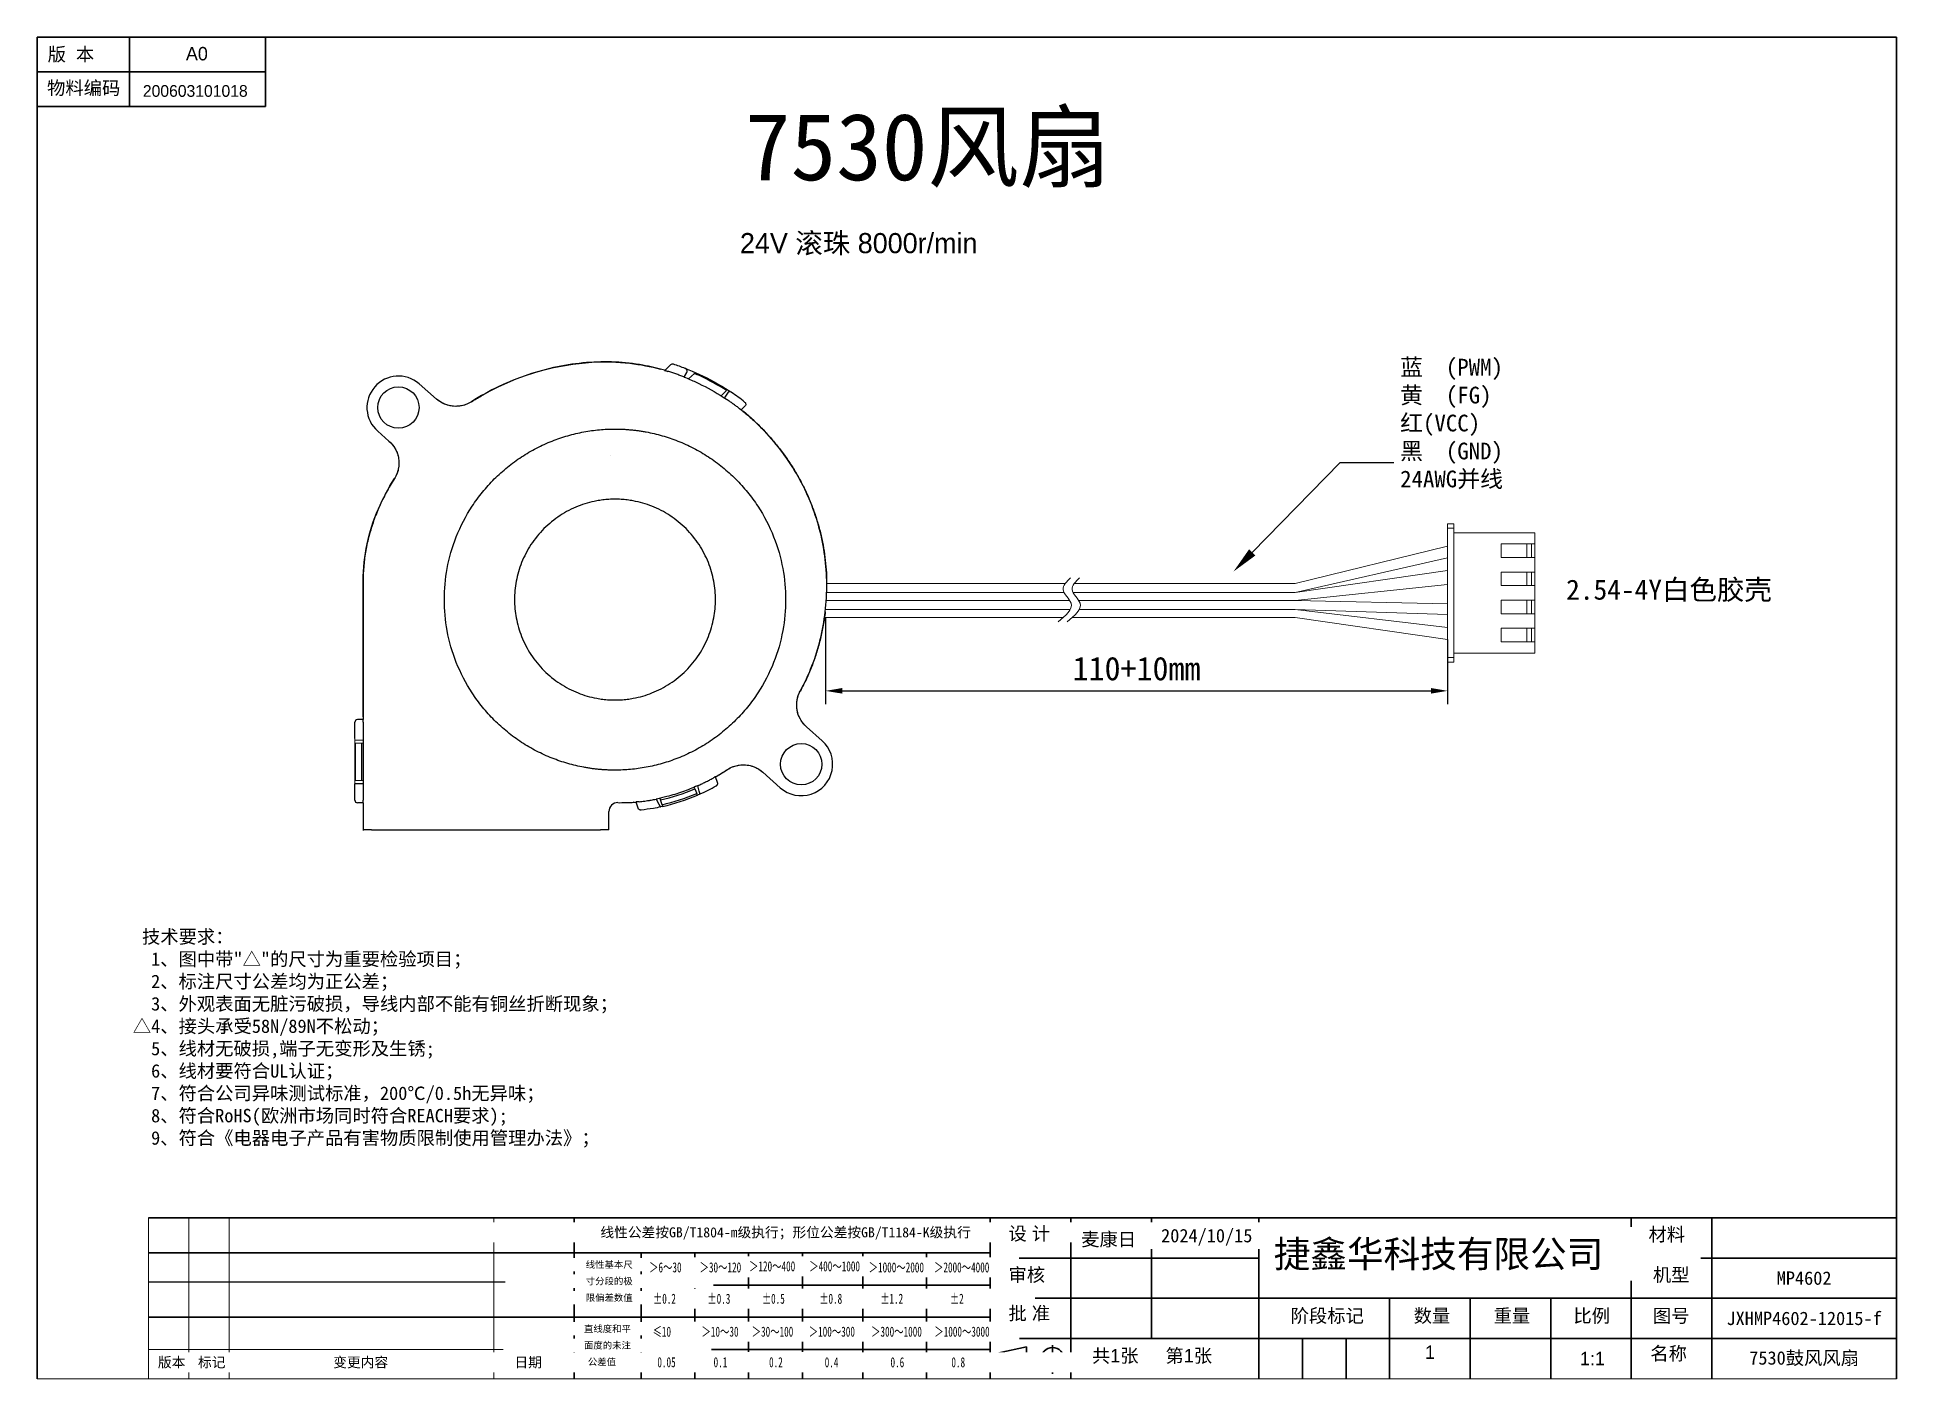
# Model space of a CAD drawing. Header units: millimetres. Extents: x -293 to 5666, y -3485 to 352.
# Drawn here: x 792.9 to 1069.9, y -1910.2 to -1710.2 of the extents above; entities that cross this region are included whole.
import ezdxf
from ezdxf import colors
from ezdxf.entities.mleader import LeaderData, LeaderLine
from ezdxf.math import Vec2, Vec3

# ---------------------------------------------------------------- set-up
doc = ezdxf.new("R2010")
doc.units = ezdxf.units.MM
doc.header["$PDSIZE"] = -1
doc.layers.get('0').update_dxf_attribs({"lineweight": 18})
doc.layers.add('更新', color=10, linetype='Continuous', lineweight=18)
doc.styles.add('SLDTEXTSTYLE0', font='')
doc.styles.add('SLDTEXTSTYLE1', font='')
doc.styles.get("Standard").update_dxf_attribs({"font": ''})
doc.styles.add('标准', font='', dxfattribs={"width": 0.667})
doc.styles.get('SLDTEXTSTYLE0').set_extended_font_data('汉仪长仿宋体')
doc.styles.get('SLDTEXTSTYLE1').set_extended_font_data('汉仪长仿宋体')
doc.styles.get('Standard').set_extended_font_data('FangSong')
doc.styles.get('标准').set_extended_font_data('宋体')
doc.dimstyles.new('ISO-25', dxfattribs={"dimtxt": 2.5, "dimasz": 2.5, "dimexe": 1.25, "dimexo": 0.625, "dimtad": 1, "dimtxsty": 'Standard', "dimcen": 2.5, "dimdle": 5, "dimadec": 0, "dimazin": 0, "dimtfac": 1, "dimtmove": 0, "dimatfit": 3, "dimfxl": 1, "dimarcsym": 0})

msp = doc.modelspace()

# ---------------------------------------------------------------- texts
at = {"color": 7, "linetype": 'Continuous', "lineweight": 35}
for s, insert, char_height, width, attachment_point, style in [(' 版  本', (793.6767, -1711.7104), 2, 24.189751, 1, 'SLDTEXTSTYLE0'), ('A0', (816.6495, -1711.6139), 2, 8.155396, 2, 'SLDTEXTSTYLE1'), ('物料编码', (794.3316, -1716.7289), 2, 26.865651, 1, 'SLDTEXTSTYLE0'), ('200603101018', (816.4131, -1717.2969), 1.75, 8.155396, 2, 'SLDTEXTSTYLE1'), ('设 计', (937.5674, -1887.4977), 2, 12.591528, 1, 'SLDTEXTSTYLE0'), ('批 准', (937.5698, -1899.3844), 2, 12.496249, 1, 'SLDTEXTSTYLE0'), ('阶段标记', (979.6148, -1899.7542), 2, 20.265178, 1, 'SLDTEXTSTYLE0'), ('数量', (997.9358, -1899.7542), 2, 9.645199, 1, 'SLDTEXTSTYLE0'), ('重量', (1009.8475, -1899.7542), 2, 9.549919, 1, 'SLDTEXTSTYLE0'), ('比例', (1021.7328, -1899.7542), 2, 9.066193, 1, 'SLDTEXTSTYLE0'), ('图号', (1033.5797, -1899.7542), 2, 9.410665, 1, 'SLDTEXTSTYLE0'), ('共1张', (950.0114, -1905.7084), 2, 14.069252, 1, 'SLDTEXTSTYLE0'), ('第1张', (960.963, -1905.7084), 2, 14.135734, 1, 'SLDTEXTSTYLE0'), ('1', (999.6323, -1905.1861), 2, 0.833795, 1, 'SLDTEXTSTYLE1'), ('1:1', (1024.5727, -1906.1224), 2, 5.951293, 2, 'SLDTEXTSTYLE1'), ('名称', (1033.1968, -1905.3742), 2, 9.571907, 1, 'SLDTEXTSTYLE0')]:
    msp.add_mtext(s, dxfattribs=dict(at, insert=insert, char_height=char_height, width=width, attachment_point=attachment_point, style=style))
at = {"lineweight": 35, "insert": (925.5399, -1727.0514), "char_height": 10, "width": 148.542964, "attachment_point": 5, "bg_fill": 2}
msp.add_mtext('{\\C1;7530风扇}', dxfattribs=at)
at = {"color": 0, "insert": (896.4471, -1739.356), "char_height": 3, "width": 110.621868, "attachment_point": 1, "style": 'SLDTEXTSTYLE1'}
msp.add_mtext(' 24V {\\f宋体|b0|i0|c134|p2;滚珠} 8000r/min ', dxfattribs=at)
at = {"color": 0, "lineweight": -2, "insert": (995.9231, -1758.0896), "char_height": 2.5, "width": 34.214741, "attachment_point": 1}
msp.add_mtext('{\\fFangSong|b0|i0|c134|p49;蓝  (PWM)\\P黄  (FG)\\P红(VCC)\\P黑  (GND)\\P24AWG并线}', dxfattribs=at)
at = {"color": 0, "insert": (1020.6553, -1791.0095), "char_height": 3, "width": 45.67104, "attachment_point": 1}
msp.add_mtext('2.54-4Y白色胶壳', dxfattribs=at)
at = {"lineweight": 5, "insert": (807.1103, -1843.2449), "char_height": 2, "width": 134.900057, "attachment_point": 1, "bg_fill": 2}
msp.add_mtext(' 技术要求：\\P  1、图中带"△"的尺寸为重要检验项目；\\P  2、标注尺寸公差均为正公差；\\P  3、外观表面无脏污破损，导线内部不能有铜丝折断现象；\\P△4、接头承受58N/89N不松动；\\P  5、线材无破损,端子无变形及生锈;\\P  6、线材要符合UL认证；\\P  7、符合公司异味测试标准，200℃/0.5h无异味；\\P  8、符合RoHS(欧洲市场同时符合REACH要求);\\P  9、符合《电器电子产品有害物质限制使用管理办法》；', dxfattribs=at)
at = {"lineweight": 35, "char_height": 2, "width": 27.5, "attachment_point": 5}
for s, insert in [('MP4602', (1056.1099, -1895.155)), ('JXHMP4602-12015-f', (1056.1099, -1901.155)), ('7530鼓风风扇', (1056.1099, -1907.155))]:
    msp.add_mtext(s, dxfattribs=dict(at, insert=insert))

# ---------------------------------------------------------------- blocks, each defined once
blk = doc.blocks.new('*D1158')
at = {"color": 0, "lineweight": -2, "transparency": 16777216}
for p, q in [((910.3, -1796.69), (910.3, -1809.6)), ((1003, -1799.95), (1003, -1809.6)), ((912.8, -1807.6), (1000.5, -1807.6))]:
    blk.add_line(p, q, dxfattribs=at)
at = {"color": 0, "transparency": 16777216}
for points in [[(912.8, -1807.18), (912.8, -1808.01), (910.3, -1807.6)], [(1000.5, -1807.18), (1000.5, -1808.01), (1003, -1807.6)]]:
    blk.add_solid(points, dxfattribs=at)
at = {"layer": 'Defpoints', "color": 0, "transparency": 16777216}
for p in [(910.3, -1796.69), (1003, -1799.95), (1003, -1807.6)]:
    blk.add_point(p, dxfattribs=at)
at = {"color": 0, "transparency": 16777216, "insert": (956.65, -1804.3), "char_height": 3.5, "attachment_point": 5}
blk.add_mtext('\\A1;110+10mm', dxfattribs=at)

# ---------------------------------------------------------------- dimensions: what is measured, and where the dimension line sits
at = {"color": 0}
dim = msp.add_linear_dim(base=(1003.0022, -1807.5952), p1=(910.2987, -1796.6872), p2=(1003.0022, -1799.9544), text='110+10mm', dimstyle='ISO-25', override={"dimtxt": 3.5, "dimexe": 2, "dimexo": 0, "dimgap": 1.524, "dimtih": 1, "dimtoh": 1, "dimzin": 0, "dimtxsty": 'Standard', "dimadec": 2, "dimtolj": 1}, dxfattribs=at)
dim.commit()
dim.dimension.update_dxf_attribs({"geometry": '*D1158', "text_midpoint": (956.6504, -1804.3012)})

# ---------------------------------------------------------------- linework, layer by layer
at = {"color": 7, "linetype": 'Continuous', "lineweight": 25}
for p, q in [((806.6099, -1710.155), (792.8599, -1710.155)), ((792.8599, -1710.155), (792.8599, -1715.3288)), ((806.6099, -1710.155), (806.6099, -1715.3288)), ((806.6099, -1715.3288), (792.8599, -1715.3288)), ((887.2245, -1759.0072), (886.3478, -1759.8275)), ((852.373, -1764.1154), (849.7618, -1761.834)), ((889.1924, -1760.7964), (889.2525, -1760.8225)), ((889.2525, -1760.8225), (889.3028, -1760.7208)), ((889.2539, -1760.8266), (889.2525, -1760.8225)), ((889.3028, -1760.7212), (889.6479, -1760.1517)), ((889.4465, -1759.5314), (889.4165, -1759.5409)), ((890.7706, -1760.2739), (889.8915, -1761.0971)), ((890.7714, -1760.2787), (890.7706, -1760.2739)), ((894.7511, -1763.6225), (895.5808, -1762.8435)), ((895.2034, -1763.8984), (895.2, -1763.8991)), ((895.2034, -1763.8984), (895.2546, -1763.9317)), ((895.2546, -1763.9317), (895.6009, -1764.1563)), ((895.2924, -1763.8241), (895.2647, -1763.9029)), ((895.6939, -1763.205), (895.2924, -1763.8241)), ((896.2858, -1763.1122), (896.2799, -1763.0846)), ((898.2943, -1765.1803), (897.729, -1765.7092)), ((897.9426, -1765.8985), (897.999, -1765.9126)), ((843.5903, -1768.8978), (845.2716, -1770.3667)), ((878.2908, -1772.4477), (878.2972, -1772.4704)), ((841.4261, -1791.1959), (841.4261, -1811.8517)), ((841.4261, -1811.4959), (841.4261, -1791.1959)), ((841.4359, -1811.8713), (840.6057, -1811.8713)), ((841.4261, -1811.8517), (841.4359, -1811.8713)), ((840.1857, -1814.702), (840.1857, -1812.2913)), ((841.4395, -1812.2913), (841.4395, -1814.6948)), ((841.4395, -1814.6948), (841.4395, -1814.7559)), ((841.4395, -1814.7559), (841.4419, -1814.7583)), ((909.81, -1815.0326), (907.4704, -1812.9529)), ((840.277, -1820.9624), (840.277, -1815.3994)), ((841.1649, -1815.4139), (841.1649, -1820.9648)), ((841.4419, -1814.7583), (841.4419, -1821.405)), ((900.9579, -1819.714), (903.5781, -1822.0432)), ((841.3276, -1821.4417), (840.1857, -1821.4417)), ((840.1857, -1823.8721), (840.1857, -1821.4613)), ((841.3276, -1821.4209), (841.3276, -1821.4417)), ((841.4419, -1821.405), (841.4395, -1821.4075)), ((841.4395, -1821.4075), (841.4395, -1821.4685)), ((841.4395, -1821.4685), (841.4395, -1823.8721)), ((890.8479, -1822.2014), (891.1161, -1822.9061)), ((891.5837, -1822.9924), (891.2166, -1823.1461)), ((891.224, -1821.7559), (891.2278, -1821.7578)), ((891.2841, -1821.7365), (891.2278, -1821.7578)), ((891.4958, -1822.5481), (891.284, -1821.7342)), ((893.9527, -1820.3925), (893.932, -1820.3929)), ((894.2292, -1821.263), (893.932, -1820.3929)), ((841.4359, -1824.292), (840.6057, -1824.292)), ((841.4359, -1824.292), (841.4261, -1824.3117)), ((841.4261, -1824.3117), (841.4261, -1828.4359)), ((878.036, -1828.3331), (878.0361, -1825.5959)), ((881.713, -1824.1812), (881.6709, -1824.2084)), ((882.0962, -1824.1677), (882.0792, -1824.179)), ((882.389, -1825.086), (882.0792, -1824.179)), ((885.1255, -1823.7349), (885.0652, -1823.75)), ((885.0654, -1823.75), (885.5015, -1824.5096)), ((885.1255, -1823.7349), (885.1275, -1823.7306)), ((885.9561, -1824.5699), (885.7094, -1823.8532)), ((885.7284, -1824.8905), (885.7589, -1824.904)), ((886.0364, -1824.8358), (885.7589, -1824.904)), ((886.0385, -1824.8284), (886.0371, -1824.8311)), ((891.218, -1823.1566), (891.2209, -1823.1579)), ((842.1721, -1828.3242), (841.7543, -1828.3282)), ((842.6842, -1828.3223), (876.7779, -1828.3223)), ((877.7448, -1828.3279), (877.29, -1828.3242)), ((872.8599, -1895.755), (809.4607, -1895.755))]:
    msp.add_line(p, q, dxfattribs=at)
at = {"color": 7, "linetype": 'Continuous', "lineweight": 35}
for p, q in [((792.8599, -1710.155), (1069.8599, -1710.155)), ((792.8599, -1710.155), (792.8599, -1910.155)), ((806.6099, -1710.155), (806.6099, -1720.4741)), ((826.8531, -1710.155), (826.8531, -1720.4741)), ((1069.8599, -1710.155), (1069.8599, -1910.155)), ((792.8599, -1715.3288), (826.8531, -1715.3288)), ((792.8599, -1720.4741), (826.8531, -1720.4741)), ((934.8599, -1886.155), (809.4607, -1886.155)), ((872.8599, -1910.155), (872.8599, -1886.155)), ((872.8599, -1886.155), (872.8599, -1910.155)), ((934.8599, -1886.155), (934.8599, -1910.155)), ((934.8599, -1886.155), (1031.6484, -1886.155)), ((934.8599, -1886.155), (934.8599, -1910.155)), ((948.1484, -1886.155), (936.1484, -1886.155)), ((946.8599, -1886.1594), (946.8599, -1910.155)), ((958.8599, -1886.1594), (958.8599, -1904.155)), ((974.8599, -1886.155), (974.8599, -1910.155)), ((1030.3599, -1886.155), (1030.3599, -1910.155)), ((1031.6484, -1886.155), (1069.922, -1886.155)), ((1042.3599, -1886.155), (1042.3599, -1910.155)), ((934.8599, -1891.3762), (809.4607, -1891.3762)), ((882.8599, -1910.155), (882.8599, -1891.3762)), ((890.8599, -1891.3762), (890.8599, -1910.155)), ((898.8599, -1910.155), (898.8599, -1891.3762)), ((906.8599, -1910.155), (906.8599, -1891.3762)), ((915.8599, -1910.155), (915.8599, -1891.3762)), ((925.3599, -1891.3762), (925.3599, -1910.155)), ((974.8599, -1892.155), (934.8599, -1892.155)), ((1030.3599, -1892.155), (1069.8599, -1892.155)), ((882.8599, -1896.1762), (934.8599, -1896.1762)), ((934.8599, -1898.155), (1069.8599, -1898.155)), ((994.3599, -1910.155), (994.3599, -1898.155)), ((1006.3599, -1898.155), (1006.3599, -1910.155)), ((1018.3599, -1898.155), (1018.3599, -1910.155)), ((872.8599, -1900.9762), (809.4607, -1900.9762)), ((934.8599, -1905.7762), (882.8599, -1905.7762)), ((974.8599, -1904.155), (934.8599, -1904.155)), ((936.14, -1906.265), (940.2461, -1905.3802)), ((940.2461, -1905.3802), (940.2461, -1908.8767)), ((944.14, -1905.1582), (944.14, -1909.4303)), ((1069.8599, -1904.155), (974.8599, -1904.155)), ((981.3599, -1910.155), (981.3599, -1904.155)), ((987.8599, -1904.155), (987.8599, -1910.155)), ((940.8064, -1907.2588), (934.8017, -1907.2588)), ((936.14, -1906.265), (936.14, -1908.2951)), ((940.2461, -1908.8767), (936.14, -1908.2951)), ((947.2224, -1907.2588), (942.39, -1907.2588))]:
    msp.add_line(p, q, dxfattribs=at)
at = {"color": 0, "linetype": 'Continuous', "lineweight": 5}
for p, q in [((1003.9244, -1782.6821), (1003.0022, -1782.6821)), ((1003.0022, -1783.3528), (1003.0022, -1782.6821)), ((1003.9244, -1783.3528), (1003.0022, -1783.3528)), ((1003.0022, -1802.6345), (1003.0022, -1783.3528)), ((1003.9244, -1783.3528), (1003.9244, -1782.6821)), ((1003.9244, -1802.6345), (1003.9244, -1783.3528)), ((1003.9244, -1784.0235), (1015.9964, -1784.0235)), ((1015.9964, -1785.7001), (1015.9964, -1784.0235)), ((1010.9664, -1785.7001), (1015.9964, -1785.7001)), ((1010.9664, -1787.7121), (1010.9664, -1785.7001)), ((1014.8228, -1787.7121), (1014.8228, -1785.7001)), ((1015.4934, -1787.7121), (1015.4934, -1785.7001)), ((1015.9964, -1785.7001), (1015.9964, -1787.7121)), ((1015.9964, -1787.7121), (1010.9664, -1787.7121)), ((1015.9964, -1789.8918), (1015.9964, -1787.7121)), ((1010.9664, -1789.8918), (1015.9964, -1789.8918)), ((1010.9664, -1791.9038), (1010.9664, -1789.8918)), ((1015.9964, -1791.9038), (1010.9664, -1791.9038)), ((1014.8228, -1791.9038), (1014.8228, -1789.8918)), ((1015.4934, -1791.9038), (1015.4934, -1789.8918)), ((1015.9964, -1789.8918), (1015.9964, -1791.9038)), ((1015.9964, -1794.0835), (1015.9964, -1791.9038)), ((1010.9664, -1794.0835), (1015.9964, -1794.0835)), ((1010.9664, -1796.0955), (1010.9664, -1794.0835)), ((1014.8228, -1796.0955), (1014.8228, -1794.0835)), ((1015.4934, -1796.0955), (1015.4934, -1794.0835)), ((1015.9964, -1794.0835), (1015.9964, -1796.0955)), ((1015.9964, -1796.0955), (1010.9664, -1796.0955)), ((1015.9964, -1798.2752), (1015.9964, -1796.0955)), ((1010.9664, -1798.2752), (1015.9964, -1798.2752)), ((1010.9664, -1800.2872), (1010.9664, -1798.2752)), ((1015.9964, -1800.2872), (1010.9664, -1800.2872)), ((1014.8228, -1800.2872), (1014.8228, -1798.2752)), ((1015.4934, -1800.2872), (1015.4934, -1798.2752)), ((1015.9964, -1798.2752), (1015.9964, -1800.2872)), ((1015.9964, -1801.9639), (1015.9964, -1800.2872)), ((1003.9244, -1802.6345), (1003.0022, -1802.6345)), ((1003.0022, -1803.3052), (1003.0022, -1802.6345)), ((1003.9244, -1803.3052), (1003.0022, -1803.3052)), ((1003.9244, -1801.9639), (1015.9964, -1801.9639)), ((1003.9244, -1803.3052), (1003.9244, -1802.6345)), ((1069.8571, -1829.9956), (1069.8571, -1886.0544))]:
    msp.add_line(p, q, dxfattribs=at)
at = {"color": 0}
for p, q in [((980.2854, -1791.5926), (1003.0022, -1786.0059)), ((980.2854, -1792.9262), (1003.0022, -1787.7802)), ((980.2854, -1792.9262), (1003.0022, -1789.6357)), ((910.4938, -1791.5926), (938.4777, -1791.5926)), ((938.4777, -1791.5926), (946.0318, -1791.5926)), ((947.3729, -1791.5926), (980.2854, -1791.5926)), ((980.2854, -1794.1399), (1003.0022, -1791.7476)), ((910.2987, -1794.1399), (938.4777, -1794.1399)), ((910.3648, -1792.9262), (938.4131, -1792.9262)), ((910.4938, -1794.1399), (936.9828, -1794.1399)), ((938.4131, -1792.9262), (945.8447, -1792.9262)), ((938.4777, -1794.1399), (946.6964, -1794.1399)), ((939.1777, -1794.1399), (946.6964, -1794.1399)), ((947.1858, -1792.9262), (980.2854, -1792.9262)), ((948.0374, -1794.1399), (980.2854, -1794.1399)), ((948.0374, -1794.1399), (980.2854, -1794.1399)), ((980.2854, -1794.1399), (1003.0022, -1794.6182)), ((910.2987, -1796.6872), (939.1777, -1796.6872)), ((910.3648, -1795.4736), (938.4131, -1795.4736)), ((938.4131, -1795.4736), (946.7741, -1795.4736)), ((939.1777, -1796.6872), (945.7115, -1796.6872)), ((947.0526, -1796.6872), (980.2854, -1796.6872)), ((948.1151, -1795.4736), (980.2854, -1795.4736)), ((980.2854, -1795.4736), (1003.0022, -1796.2403)), ((980.2854, -1795.4736), (1003.0022, -1798.1712)), ((1003.0022, -1799.9544), (980.2854, -1796.6872))]:
    msp.add_line(p, q, dxfattribs=at)
at = {"lineweight": 5}
for p, q in [((809.4607, -1886.155), (809.4607, -1910.155)), ((815.4607, -1886.155), (815.4607, -1910.155)), ((821.4607, -1886.155), (821.4607, -1910.155)), ((860.8742, -1886.155), (860.8742, -1910.155)), ((872.8599, -1905.7762), (809.4607, -1905.7762)), ((792.8599, -1910.155), (1069.8599, -1910.155)), ((809.4607, -1910.155), (872.8599, -1910.155))]:
    msp.add_line(p, q, dxfattribs=at)
msp.add_line((1042.3599, -1886.155), (1056.1099, -1886.155))
at = {"color": 0, "linetype": 'Continuous', "lineweight": 35}
msp.add_line((872.8599, -1900.9762), (934.8599, -1900.9762), dxfattribs=at)
at = {"color": 7, "linetype": 'Continuous', "lineweight": 25, "flags": 128}
for points in [[(886.3341, -1759.8133), (886.341, -1759.8204), (886.3478, -1759.8275)], [(897.729, -1765.7092), (897.7404, -1765.712), (897.7518, -1765.7148)], [(891.5837, -1822.9924), (891.5903, -1822.9787), (891.5969, -1822.9651)]]:
    msp.add_lwpolyline(points, dxfattribs=at)
at = {"color": 7, "linetype": 'Continuous', "lineweight": 25}
for centre in [(846.6761, -1765.3659), (906.6941, -1818.5379)]:
    msp.add_circle(centre, 3.08, dxfattribs=at)
at = {"color": 7, "linetype": 'Continuous', "lineweight": 35}
for radius in [1.75, 1]:
    msp.add_circle((944.14, -1907.2588), radius, dxfattribs=at)
at = {"color": 7, "linetype": 'Continuous', "lineweight": 25}
for centre, radius, start, end in [((846.6761, -1765.3659), 4.69, 48.85709, 228.85709), ((840.6058, -1812.2914), 0.4201, 90.020437, 179.979563), ((906.6941, -1818.5379), 4.69, 228.364969, 48.364969), ((878.9461, -1793.9959), 30.6138, 282.763349, 292.878234), ((878.9461, -1793.9959), 31.3673, 282.913618, 292.829089), ((840.6058, -1823.8719), 0.4201, 180.019556, 225.001507), ((840.6058, -1823.8719), 0.4201, 224.998493, 269.980444), ((879.3661, -1825.5959), 1.33, 89.538896, 180), ((878.9461, -1793.9959), 31.64, 282.95086, 292.827147), ((878.9461, -1793.9959), 31.6377, 282.954524, 292.823214)]:
    msp.add_arc(centre, radius, start, end, dxfattribs=at)
for centre, major_axis, ratio, start_param, end_param in [((841.4358, -1812.2913), (0, 0.42), 0.00872687, 4.71238898, 6.26573201), ((841.4358, -1823.8721), (0, 0.42), 0.00872687, 3.15904595, 4.71238898), ((842.3689, -1828.3331), (-0.84, 0), 0.00872687, 5.53305551, 6.27445866), ((842.6842, -1828.3284), (-0.7, 0), 0.00872687, 4.71238899, 5.53305551), ((876.7779, -1828.3284), (-0.7, 0), 0.00872687, 3.89172245, 4.71238898), ((877.0933, -1828.3331), (-0.9428, 0), 0.0077753, 3.15031926, 3.94940802)]:
    msp.add_ellipse(centre, major_axis=major_axis, ratio=ratio, start_param=start_param, end_param=end_param, dxfattribs=at)
for points, knots in [([(857.5691, -1764.5016), (858.029, -1764.2071), (865.1728, -1759.8449), (875.3546, -1757.5327), (884.2472, -1759.247), (885.7432, -1759.6487)], [0.213083998, 0.213083998, 0.213083998, 0.213083998, 0.222998908, 0.3650085, 0.394492303, 0.394492303, 0.394492303, 0.394492303]), ([(886.3341, -1759.8133), (885.2723, -1759.5064), (882.8432, -1758.9371), (878.9469, -1758.503), (874.6627, -1758.5859), (870.2912, -1759.2152), (865.904, -1760.4031), (861.6074, -1762.1446), (858.8832, -1763.66), (857.5691, -1764.5016)], [0.661148858, 0.661148858, 0.661148858, 0.661148858, 0.697479347, 0.743046775, 0.789728055, 0.83804943, 0.887963222, 0.938863039, 0.990192338, 0.990192338, 0.990192338, 0.990192338]), ([(887.6401, -1758.9141), (887.6161, -1758.9078), (887.5681, -1758.8951), (887.493, -1758.8917), (887.4441, -1758.9), (887.4196, -1758.9041)], [0, 0, 0, 0, 0.33333343, 0.66666677, 1, 1, 1, 1]), ([(886.3478, -1759.8275), (886.3492, -1759.8281), (886.352, -1759.8292), (886.371, -1759.8351), (886.4012, -1759.8445), (886.4437, -1759.8576), (886.5122, -1759.8787), (886.633, -1759.9135), (886.7449, -1759.9485), (886.811, -1759.9692)], [0, 0, 0, 0, 0.09237018, 0.18806658, 0.28783209, 0.39232281, 0.50211012, 0.70586371, 1, 1, 1, 1]), ([(889.1926, -1760.7965), (888.9924, -1760.72), (888.5946, -1760.5681), (887.9968, -1760.3551), (887.4036, -1760.1541), (887.0077, -1760.0306), (886.811, -1759.9692)], [0, 0, 0, 0, 0.25499855, 0.50660994, 0.75491554, 1, 1, 1, 1]), ([(889.2539, -1760.8266), (889.8271, -1761.053), (891.6747, -1761.8432), (893.6452, -1762.9066), (895.0106, -1763.7758), (895.2, -1763.8991)], [0.5537694404, 0.5537694404, 0.5537694404, 0.5537694404, 0.5740387385, 0.6198314249, 0.627265455, 0.627265455, 0.627265455, 0.627265455]), ([(889.6479, -1760.1517), (889.7162, -1760.0463), (889.7333, -1759.9117), (889.6569, -1759.6759), (889.5637, -1759.5765), (889.4465, -1759.5314)], [0, 0, 0, 0, 0.5, 0.5, 1, 1, 1, 1]), ([(889.4465, -1759.5314), (889.7844, -1759.6615), (891.6122, -1760.3993), (893.9105, -1761.5664), (895.7777, -1762.7482), (896.2799, -1763.0846)], [0.164698502, 0.164698502, 0.164698502, 0.164698502, 0.252364441, 0.641998692, 0.788818618, 0.788818618, 0.788818618, 0.788818618]), ([(895.5808, -1762.8435), (895.5789, -1762.8422), (894.3077, -1762.0284), (892.7172, -1761.1504), (891.0591, -1760.3998), (890.776, -1760.2762), (890.7706, -1760.2739)], [0.013487635, 0.013487635, 0.013487635, 0.013487635, 0.014706, 0.821679749, 0.983403309, 0.986553039, 0.986553039, 0.986553039, 0.986553039]), ([(857.5691, -1764.5016), (857.309, -1764.6683), (856.7465, -1764.949), (855.8343, -1765.1788), (854.8933, -1765.2077), (853.9717, -1765.036), (853.1123, -1764.674), (852.6035, -1764.3168), (852.373, -1764.1154)], [0.014155094, 0.014155094, 0.014155094, 0.014155094, 0.175605061, 0.339773792, 0.502065104, 0.663808551, 0.825894524, 0.985852948, 0.985852948, 0.985852948, 0.985852948]), ([(857.5691, -1764.5016), (857.1735, -1764.7551), (856.7484, -1764.9391), (855.8397, -1765.1692), (855.3758, -1765.2097), (854.6764, -1765.1581), (854.4442, -1765.1219), (853.9933, -1765.014), (853.7729, -1764.9423), (853.3422, -1764.7627), (853.1326, -1764.6545), (852.7374, -1764.4085), (852.5499, -1764.27), (852.373, -1764.1154)], [0, 0, 0, 0, 0.25, 0.25, 0.5, 0.5, 0.625, 0.625, 0.75, 0.75, 0.875, 0.875, 1, 1, 1, 1]), ([(897.3913, -1765.4501), (897.2466, -1765.3396), (896.9561, -1765.1178), (896.512, -1764.793), (896.0602, -1764.4718), (895.7537, -1764.2629), (895.5998, -1764.158)], [0, 0, 0, 0, 0.24721308, 0.4962427, 0.74715133, 1, 1, 1, 1]), ([(896.2799, -1763.0846), (896.1869, -1763.0223), (896.0701, -1762.9999), (895.8536, -1763.0443), (895.7548, -1763.111), (895.6939, -1763.205)], [0, 0, 0, 0, 0.5, 0.5, 1, 1, 1, 1]), ([(898.2651, -1764.542), (898.3071, -1764.5747), (898.3467, -1764.6188), (898.4054, -1764.7264), (898.4239, -1764.7899), (898.4298, -1764.9189), (898.4172, -1764.9838), (898.3686, -1765.0964), (898.3332, -1765.1439), (898.2943, -1765.1803)], [0, 0, 0, 0, 0.25, 0.25, 0.5, 0.5, 0.75, 0.75, 1, 1, 1, 1]), ([(897.3913, -1765.4501), (897.4127, -1765.4666), (897.4534, -1765.4981), (897.5094, -1765.5415), (897.5566, -1765.5781), (897.5953, -1765.6078), (897.6506, -1765.6503), (897.7114, -1765.6973), (897.7232, -1765.7053), (897.729, -1765.7092)], [0, 0, 0, 0, 0.12355973, 0.2355206, 0.335879238, 0.424635175, 0.501792071, 0.757648301, 1, 1, 1, 1]), ([(906.5493, -1807.6211), (907.2097, -1806.4179), (908.3782, -1803.9142), (909.6207, -1799.9508), (910.3567, -1795.8432), (910.5804, -1791.6624), (910.2886, -1787.4827), (909.4765, -1783.372), (908.1387, -1779.3982), (906.3051, -1775.6092), (904.0022, -1772.0546), (901.2645, -1768.7978), (899.0746, -1766.7751), (897.8606, -1765.801), (897.7518, -1765.7148)], [0.009810454, 0.009810454, 0.009810454, 0.009810454, 0.054956881, 0.100379225, 0.146067841, 0.191862516, 0.237746886, 0.283535734, 0.329311053, 0.375287983, 0.421636809, 0.468271702, 0.51487011, 0.519433529, 0.519433529, 0.519433529, 0.519433529]), ([(897.999, -1765.9126), (898.4831, -1766.317), (899.4526, -1767.1272), (900.8178, -1768.4462), (902.1148, -1769.8353), (903.3316, -1771.2957), (904.4644, -1772.8183), (905.5105, -1774.4017), (906.466, -1776.0446), (907.3298, -1777.7442), (908.0977, -1779.4925), (908.7651, -1781.2814), (909.3278, -1783.1026), (909.7777, -1784.9373), (910.117, -1786.7816), (910.3465, -1788.631), (910.471, -1790.2376), (910.4775, -1791.2263), (910.4799, -1791.5926)], [0, 0, 0, 0, 0.06412777, 0.12845496, 0.1928862, 0.25732037, 0.32165433, 0.38578663, 0.4502006, 0.51483033, 0.57956234, 0.64428526, 0.70889397, 0.77329389, 0.8362865, 0.89947093, 0.96275659, 1, 1, 1, 1]), ([(845.2716, -1770.3667), (845.4896, -1770.5572), (845.8926, -1770.9875), (846.3549, -1771.7418), (846.6548, -1772.5738), (846.7816, -1773.4473), (846.7306, -1774.3302), (846.5017, -1775.1848), (846.2378, -1775.7119), (846.0829, -1775.9565)], [0.012890473, 0.012890473, 0.012890473, 0.012890473, 0.150711376, 0.291316235, 0.431254811, 0.568789592, 0.70871203, 0.849302756, 0.987116407, 0.987116407, 0.987116407, 0.987116407]), ([(845.2716, -1770.3667), (845.6611, -1770.707), (845.9814, -1771.1071), (846.3513, -1771.7867), (846.4529, -1772.0211), (846.6141, -1772.5049), (846.674, -1772.7566), (846.748, -1773.2658), (846.7621, -1773.5206), (846.7455, -1774.0306), (846.7143, -1774.2884), (846.6072, -1774.7905), (846.5322, -1775.0343), (846.3396, -1775.5074), (846.2212, -1775.738), (846.0829, -1775.9565)], [0, 0, 0, 0, 0.25, 0.25, 0.375, 0.375, 0.5, 0.5, 0.625, 0.625, 0.75, 0.75, 0.875, 0.875, 1, 1, 1, 1]), ([(878.9461, -1819.4208), (878.7519, -1819.4195), (878.3638, -1819.417), (877.7824, -1819.3963), (877.2021, -1819.3634), (876.6231, -1819.3169), (876.0452, -1819.2572), (875.4686, -1819.1842), (874.8931, -1819.0979), (873.7012, -1818.8914), (871.9093, -1818.4697), (869.5405, -1817.6615), (867.2305, -1816.6102), (864.9943, -1815.3033), (862.8865, -1813.7659), (860.9365, -1812.0059), (859.1762, -1810.0554), (857.1349, -1807.2581), (855.1759, -1803.479), (853.8143, -1798.741), (853.3789, -1793.9959), (853.8143, -1789.2508), (855.1759, -1784.5128), (857.1348, -1780.7339), (859.1761, -1777.9366), (860.9361, -1775.9863), (862.8863, -1774.2261), (864.9939, -1772.6888), (867.2303, -1771.3817), (869.5401, -1770.3305), (871.9091, -1769.5221), (873.8898, -1769.0562), (875.4668, -1768.8009), (876.6222, -1768.6689), (877.7825, -1768.5863), (878.5579, -1768.5761), (878.9461, -1768.571)], [0, 0, 0, 0, 0.007298671, 0.014586179, 0.021866332, 0.02914295, 0.03641986, 0.043700885, 0.050989847, 0.05829055, 0.089170959, 0.120060567, 0.152228225, 0.184405119, 0.217257246, 0.250118806, 0.282970933, 0.315832493, 0.38009454, 0.441791597, 0.500001881, 0.558212165, 0.619909222, 0.684171269, 0.717023396, 0.749884956, 0.782737083, 0.815598643, 0.847766301, 0.879943196, 0.910823605, 0.941713213, 0.956298465, 0.970854282, 0.985411264, 1, 1, 1, 1]), ([(878.9461, -1768.571), (879.1402, -1768.5723), (879.5283, -1768.5749), (880.1097, -1768.5955), (880.69, -1768.6285), (881.269, -1768.675), (881.8469, -1768.7346), (882.4235, -1768.8076), (882.999, -1768.8939), (884.1909, -1769.1004), (885.9828, -1769.5221), (888.3516, -1770.3303), (890.6616, -1771.3816), (892.8978, -1772.6885), (895.0056, -1774.226), (896.9557, -1775.9859), (898.7159, -1777.9364), (900.7572, -1780.7337), (902.7162, -1784.5128), (904.0778, -1789.2508), (904.5132, -1793.9959), (904.0778, -1798.741), (902.7162, -1803.479), (900.7573, -1807.2579), (898.716, -1810.0552), (896.956, -1812.0056), (895.0058, -1813.7657), (892.8982, -1815.303), (890.6618, -1816.6101), (888.352, -1817.6613), (885.983, -1818.4697), (884.0023, -1818.9357), (882.4253, -1819.1909), (881.2699, -1819.3229), (880.1097, -1819.4055), (879.3342, -1819.4157), (878.9461, -1819.4208)], [0, 0, 0, 0, 0.007298671, 0.014586179, 0.021866332, 0.02914295, 0.03641986, 0.043700885, 0.050989847, 0.05829055, 0.089170959, 0.120060567, 0.152228225, 0.184405119, 0.217257246, 0.250118806, 0.282970933, 0.315832493, 0.38009454, 0.441791597, 0.500001881, 0.558212165, 0.619909222, 0.684171269, 0.717023396, 0.749884956, 0.782737083, 0.815598643, 0.847766301, 0.879943196, 0.910823605, 0.941713213, 0.956298465, 0.970854282, 0.985411264, 1, 1, 1, 1]), ([(846.0829, -1775.9565), (845.6521, -1776.6368), (844.8518, -1778.0054), (843.817, -1780.1149), (842.9609, -1782.2536), (842.2832, -1784.4343), (841.7909, -1786.6586), (841.4923, -1788.9177), (841.4261, -1790.4363), (841.4261, -1791.1959)], [0.009806833, 0.009806833, 0.009806833, 0.009806833, 0.156473252, 0.29828201, 0.437398298, 0.575652634, 0.713755051, 0.851839313, 0.990197594, 0.990197594, 0.990197594, 0.990197594]), ([(841.4261, -1791.1959), (841.4261, -1787.4474), (842.6, -1782.2351), (845.1596, -1777.4147), (846.0829, -1775.9565)], [0.009729201, 0.009729201, 0.009729201, 0.009729201, 0.080576269, 0.112992131, 0.112992131, 0.112992131, 0.112992131]), ([(878.9461, -1779.0305), (878.7937, -1779.0318), (878.4893, -1779.0345), (878.0334, -1779.0561), (877.5787, -1779.0906), (877.1253, -1779.1392), (876.673, -1779.2017), (875.896, -1779.3333), (874.8042, -1779.5903), (873.4099, -1780.0659), (872.0501, -1780.6849), (870.2903, -1781.7129), (868.2881, -1783.3385), (866.3445, -1785.7317), (864.9549, -1788.4138), (864.1531, -1791.2029), (863.8969, -1793.9959), (864.1531, -1796.7889), (864.9549, -1799.5781), (866.3445, -1802.2602), (868.2881, -1804.6533), (870.2901, -1806.2788), (872.0499, -1807.3068), (873.4095, -1807.9257), (874.8039, -1808.4014), (876.0439, -1808.6936), (877.1237, -1808.8588), (878.0331, -1808.9454), (878.6415, -1808.956), (878.9461, -1808.9614)], [0, 0, 0, 0, 0.00973129, 0.01944535, 0.02915122, 0.03885796, 0.04857466, 0.05831034, 0.08919854, 0.12010239, 0.15227829, 0.18446989, 0.25011908, 0.31576827, 0.38005324, 0.4417723, 0.50000335, 0.5582344, 0.61995346, 0.68423843, 0.74988762, 0.81553681, 0.84771271, 0.87990431, 0.91079252, 0.94169636, 0.9611395, 0.98054985, 1, 1, 1, 1]), ([(878.9461, -1808.9614), (879.0984, -1808.96), (879.4028, -1808.9574), (879.8587, -1808.9358), (880.3134, -1808.9012), (880.7669, -1808.8526), (881.2191, -1808.7901), (881.9961, -1808.6585), (883.0879, -1808.4016), (884.4822, -1807.9259), (885.842, -1807.3069), (887.6018, -1806.279), (889.604, -1804.6533), (891.5476, -1802.2602), (892.9372, -1799.5781), (893.739, -1796.7889), (893.9952, -1793.9959), (893.739, -1791.2029), (892.9372, -1788.4138), (891.5476, -1785.7317), (889.604, -1783.3385), (887.602, -1781.713), (885.8422, -1780.685), (884.4826, -1780.0661), (883.0882, -1779.5904), (881.8482, -1779.2983), (880.7684, -1779.133), (879.859, -1779.0464), (879.2506, -1779.0358), (878.9461, -1779.0305)], [0, 0, 0, 0, 0.00973129, 0.01944535, 0.02915122, 0.03885796, 0.04857466, 0.05831034, 0.08919854, 0.12010239, 0.15227829, 0.18446989, 0.25011908, 0.31576827, 0.38005324, 0.4417723, 0.50000335, 0.5582344, 0.61995346, 0.68423843, 0.74988762, 0.81553681, 0.84771271, 0.87990431, 0.91079252, 0.94169636, 0.9611395, 0.98054985, 1, 1, 1, 1]), ([(910.2649, -1795.836), (910.2575, -1795.9153), (910.1882, -1796.667), (909.9453, -1798.0817), (909.5192, -1800.0694), (908.9598, -1802.0295), (908.2805, -1803.9498), (907.4902, -1805.8241), (906.8625, -1807.0229), (906.5493, -1807.6211)], [0, 0, 0, 0, 0.01921653, 0.18216758, 0.34578325, 0.50970528, 0.67358739, 0.83711074, 1, 1, 1, 1]), ([(907.4704, -1812.9529), (907.1031, -1812.6263), (906.8, -1812.2483), (906.3222, -1811.3895), (906.1609, -1810.9325), (905.9936, -1809.9641), (905.9922, -1809.4794), (906.154, -1808.5102), (906.3128, -1808.0519), (906.5493, -1807.6211)], [0, 0, 0, 0, 0.25, 0.25, 0.5, 0.5, 0.75, 0.75, 1, 1, 1, 1]), ([(907.4704, -1812.9529), (907.2646, -1812.77), (906.8836, -1812.3601), (906.44, -1811.647), (906.1421, -1810.862), (905.9994, -1810.0362), (906.0168, -1809.1968), (906.1954, -1808.3763), (906.4168, -1807.8624), (906.5493, -1807.6211)], [0.013547716, 0.013547716, 0.013547716, 0.013547716, 0.15130753, 0.291581646, 0.431264186, 0.568782192, 0.708447335, 0.848706364, 0.986459167, 0.986459167, 0.986459167, 0.986459167]), ([(895.6966, -1819.3272), (896.0955, -1819.0659), (896.5254, -1818.8758), (897.4468, -1818.637), (897.9167, -1818.5946), (898.8645, -1818.6638), (899.3247, -1818.7747), (899.9803, -1819.0513), (900.1918, -1819.1619), (900.5907, -1819.4137), (900.7797, -1819.5556), (900.9579, -1819.714)], [0, 0, 0, 0, 0.25, 0.25, 0.5, 0.5, 0.75, 0.75, 0.875, 0.875, 1, 1, 1, 1]), ([(895.6966, -1819.3272), (895.9588, -1819.1555), (896.5272, -1818.8656), (897.4516, -1818.6273), (898.4065, -1818.5958), (899.3416, -1818.7708), (900.2122, -1819.1415), (900.7259, -1819.5077), (900.9579, -1819.714)], [0.013958745, 0.013958745, 0.013958745, 0.013958745, 0.1754502, 0.339739046, 0.502089212, 0.663891142, 0.826085149, 0.986049297, 0.986049297, 0.986049297, 0.986049297]), ([(891.224, -1821.7559), (890.4965, -1822.0809), (888.9981, -1822.6827), (886.9526, -1823.3194), (885.6438, -1823.6257), (885.1275, -1823.7306)], [0.337652636, 0.337652636, 0.337652636, 0.337652636, 0.473115293, 0.611966724, 0.701539915, 0.701539915, 0.701539915, 0.701539915]), ([(891.2839, -1821.7342), (891.4778, -1821.6452), (891.8648, -1821.4676), (892.4371, -1821.1875), (893.0022, -1820.8992), (893.3731, -1820.698), (893.5582, -1820.5976)], [0, 0, 0, 0, 0.25171971, 0.50222997, 0.75162493, 1, 1, 1, 1]), ([(891.5967, -1822.9644), (891.598, -1822.9617), (891.5877, -1822.9146), (891.5505, -1822.761), (891.5237, -1822.6553), (891.4958, -1822.5481)], [0, 0, 0, 0, 0.5, 0.5, 1, 1, 1, 1]), ([(893.932, -1820.3929), (893.9303, -1820.3936), (893.9268, -1820.3951), (893.9046, -1820.407), (893.8693, -1820.4262), (893.8113, -1820.4579), (893.7111, -1820.514), (893.6149, -1820.5666), (893.5582, -1820.5976)], [0, 0, 0, 0, 0.119261941, 0.242554238, 0.370017231, 0.501777797, 0.706660547, 1, 1, 1, 1]), ([(894.0325, -1821.7676), (894.0526, -1821.7553), (894.093, -1821.7307), (894.1457, -1821.6805), (894.192, -1821.6194), (894.2256, -1821.551), (894.2467, -1821.4767), (894.2533, -1821.4087), (894.2494, -1821.3354), (894.2368, -1821.2902), (894.2292, -1821.263)], [0, 0, 0, 0, 0.11986963, 0.24075527, 0.36914006, 0.50967483, 0.62684004, 0.76150385, 0.8565568, 1, 1, 1, 1]), ([(879.3768, -1824.2659), (880.1944, -1824.2725), (881.0967, -1824.2535), (881.9957, -1824.1857), (882.0792, -1824.179)], [0.009807235, 0.009807235, 0.009807235, 0.009807235, 0.148775654, 0.163006609, 0.163006609, 0.163006609, 0.163006609]), ([(882.5255, -1824.1255), (882.5016, -1824.1279), (882.4559, -1824.1325), (882.3925, -1824.1388), (882.3382, -1824.1441), (882.293, -1824.1483), (882.2563, -1824.1515), (882.1928, -1824.1573), (882.1172, -1824.1649), (882.103, -1824.1668), (882.0962, -1824.1677)], [0, 0, 0, 0, 0.10940336, 0.20850282, 0.2972966, 0.37578507, 0.44397162, 0.50186447, 0.75963089, 1, 1, 1, 1]), ([(882.8293, -1825.368), (882.8036, -1825.3693), (882.7512, -1825.3719), (882.6718, -1825.3569), (882.5947, -1825.3271), (882.5243, -1825.2819), (882.4649, -1825.2243), (882.4181, -1825.1586), (882.3985, -1825.1098), (882.389, -1825.086)], [0, 0, 0, 0, 0.13621502, 0.27890676, 0.4257909, 0.57413241, 0.72103058, 0.86374879, 1, 1, 1, 1]), ([(882.5255, -1824.1255), (882.6671, -1824.1109), (882.9506, -1824.0815), (883.3754, -1824.0283), (883.8406, -1823.9631), (884.4042, -1823.8703), (884.8254, -1823.7936), (885.0657, -1823.7499)], [0, 0, 0, 0, 0.16620894, 0.3328591, 0.49999751, 0.71480741, 1, 1, 1, 1]), ([(885.7589, -1824.904), (885.3945, -1824.983), (884.423, -1825.1724), (883.4412, -1825.3052), (882.8293, -1825.368)], [0.747607428, 0.747607428, 0.747607428, 0.747607428, 0.839090099, 0.990272013, 0.990272013, 0.990272013, 0.990272013]), ([(885.7282, -1824.8896), (885.7269, -1824.8885), (885.7242, -1824.8864), (885.7141, -1824.8717), (885.6994, -1824.848), (885.6799, -1824.8151), (885.6552, -1824.7731), (885.623, -1824.7191), (885.5801, -1824.6458), (885.5379, -1824.5722), (885.5099, -1824.5241), (885.5015, -1824.5096)], [0, 0, 0, 0, 0.09462574, 0.19299527, 0.29419037, 0.39712551, 0.50064623, 0.61288779, 0.75036427, 0.92445884, 1, 1, 1, 1])]:
    msp.add_open_spline(points, degree=3, knots=knots, dxfattribs=at)
for points in [[(887.4196, -1758.9041), (887.347, -1758.9204), (887.2789, -1758.9564), (887.2245, -1759.0072)], [(889.4165, -1759.5409), (888.8304, -1759.3156), (888.2379, -1759.1065), (887.6401, -1758.9141)], [(890.7714, -1760.2787), (890.772, -1760.2819), (890.7209, -1760.3332), (890.6377, -1760.4135)], [(898.2651, -1764.542), (897.6224, -1764.0427), (896.962, -1763.5657), (896.2857, -1763.1122)], [(893.9527, -1820.3925), (894.5451, -1820.0559), (895.1268, -1819.7004), (895.6966, -1819.3272)], [(894.2895, -1820.1984), (894.7658, -1819.9201), (895.2349, -1819.6296), (895.6966, -1819.3272)], [(890.8479, -1822.2014), (890.8203, -1822.129), (890.7848, -1822.0331), (890.749, -1821.9341)], [(891.218, -1823.1566), (891.2129, -1823.1544), (891.1757, -1823.063), (891.1161, -1822.9061)], [(891.5966, -1822.9644), (892.425, -1822.5993), (893.238, -1822.2), (894.0326, -1821.7676)], [(879.3768, -1824.2659), (880.1457, -1824.2721), (880.9107, -1824.2569), (881.6709, -1824.2084)], [(885.6247, -1823.615), (885.6496, -1823.6825), (885.684, -1823.7795), (885.7094, -1823.8532)], [(885.9561, -1824.5699), (886.0109, -1824.7291), (886.0411, -1824.8237), (886.0385, -1824.8284)]]:
    msp.add_open_spline(points, degree=3, dxfattribs=at)
at = {"color": 0}
for points in [[(946.8339, -1790.7302), (945.7027, -1792.4958), (946.889, -1794.5374), (944.9854, -1797.2962)], [(948.1749, -1790.7302), (947.0438, -1792.4958), (948.2301, -1794.5374), (946.3265, -1797.2962)]]:
    msp.add_spline(points, degree=3, dxfattribs=at)
at = {"layer": '更新', "color": 0}
for p, q in [((895.2554, -1763.9295), (895.2547, -1763.9318)), ((895.2647, -1763.9029), (895.2554, -1763.9295)), ((840.1857, -1821.4613), (840.1857, -1814.702)), ((840.1857, -1814.9255), (841.4419, -1814.9255)), ((840.1857, -1815.389), (841.4419, -1815.389)), ((840.1803, -1820.9648), (841.4419, -1820.9648)), ((841.3276, -1821.4417), (841.4395, -1821.4417))]:
    msp.add_line(p, q, dxfattribs=at)

msp.set_redraw_order([(e.dxf.handle, doc.entitydb.next_handle()) for e in msp.query("TEXT MTEXT ATTDEF DIMENSION ARC_DIMENSION")])  # texts and dimensions are drawn at this point

# ---------------------------------------------------------------- leaders
at = {"color": 0}
ml = msp.add_multileader_mtext('Standard', dxfattribs=at)
ml.set_content('')
ml.set_leader_properties()
ml.build(insert=Vec2(0, 0))
ml.multileader.update_dxf_attribs({"text_right_attachment_type": 6})
ctx = ml.context
ctx.base_point, ctx.plane_origin = Vec3(994.9829, -1773.5827), Vec3(971.0905, -1789.8206)
ctx.right_attachment = 6
notes = []
notes.append((ctx, [(0, (1, 1, 0), (986.9829, -1773.5827), (1, 0), 8, [(0, [(971.0905, -1789.8206)], 256, [])])]))
ctx.mtext.insert = Vec3(996.9829, -1771.5827)
for ctx, leaders in notes:
    for number, flags, end, landing, length, lines in leaders:
        leader = LeaderData()
        leader.index, (leader.has_last_leader_line, leader.has_dogleg_vector, leader.attachment_direction) = number, flags
        leader.last_leader_point, leader.dogleg_vector, leader.dogleg_length = Vec3(end), Vec3(landing), length
        for number, points, colour, breaks in lines:
            line = LeaderLine()
            line.index, line.vertices, line.color, line.breaks = number, Vec3.list(points), colors.encode_raw_color(colour), breaks
            leader.lines.append(line)
        ctx.leaders.append(leader)

# ---------------------------------------------------------------- next in the draw order: texts
at = {"color": 7, "linetype": 'Continuous', "lineweight": 35, "bg_fill": 2}
for s, insert, char_height, width, attachment_point in [('线性公差按GB/T1804-m级执行；形位公差按GB/T1184-K级执行', (904.3642, -1887.5662), 1.5, 102.418669, 2), ('捷鑫华科技有限公司', (977.0891, -1889.541), 4, 61.63028, 1)]:
    msp.add_mtext(s, dxfattribs=dict(at, insert=insert, char_height=char_height, width=width, attachment_point=attachment_point))
at = {"color": 7, "linetype": 'Continuous', "lineweight": 35, "char_height": 1.5, "width": 11.89955, "attachment_point": 1, "style": '标准', "bg_fill": 2}
for s, insert in [('＞6～30', (884.0201, -1892.7874)), ('%%P0.2', (884.6186, -1897.4631)), ('≤10', (884.5737, -1902.3722)), ('0.05', (885.2597, -1906.9266)), ('0.4', (910.191, -1906.9384))]:
    msp.add_mtext(s, dxfattribs=dict(at, insert=insert))

# ---------------------------------------------------------------- next in the draw order: texts
at = {"color": 7, "linetype": 'Continuous', "lineweight": 35, "insert": (967.1112, -1887.8076), "char_height": 2, "width": 27.117959, "attachment_point": 2, "bg_fill": 2}
msp.add_mtext('2024/10/15', dxfattribs=at)
at = {"color": 7, "linetype": 'Continuous', "lineweight": 35, "char_height": 2, "attachment_point": 1, "style": 'SLDTEXTSTYLE0'}
for s, insert, width in [(' 材料', (1032.1826, -1887.6248), 12.899354), ('机型', (1033.5797, -1893.6487), 9.769795)]:
    msp.add_mtext(s, dxfattribs=dict(at, insert=insert, width=width))
at = {"color": 7, "linetype": 'Continuous', "lineweight": 35, "char_height": 1.5, "width": 11.89955, "attachment_point": 1, "style": '标准', "bg_fill": 2}
for s, insert in [('＞30～120', (891.5431, -1892.7874)), ('%%P0.3', (892.7349, -1897.4631)), ('＞30～100', (899.3072, -1902.3722)), ('0.1', (893.6352, -1906.9266)), ('0.6', (919.9963, -1906.9384))]:
    msp.add_mtext(s, dxfattribs=dict(at, insert=insert))

# ---------------------------------------------------------------- next in the draw order: texts
at = {"lineweight": 35, "insert": (952.4983, -1889.4649), "char_height": 2, "width": 12, "attachment_point": 5}
msp.add_mtext('麦康日', dxfattribs=at)
at = {"color": 0, "linetype": 'Continuous', "lineweight": 35, "insert": (878.0813, -1892.6275), "char_height": 1, "width": 30, "attachment_point": 2, "bg_fill": 2}
msp.add_mtext('线性基本尺', dxfattribs=at)
at = {"color": 7, "linetype": 'Continuous', "lineweight": 35, "char_height": 1.5, "width": 11.89955, "attachment_point": 1, "style": '标准', "bg_fill": 2}
for s, insert in [('＞120～400', (898.9149, -1892.6268)), ('%%P0.5', (900.8406, -1897.4631)), ('＞10～30', (891.8312, -1902.3722)), ('＞100～300', (907.8087, -1902.3722)), ('0.2', (901.9042, -1906.9266)), ('0.8', (929.0676, -1906.9384))]:
    msp.add_mtext(s, dxfattribs=dict(at, insert=insert))

# ---------------------------------------------------------------- next in the draw order: texts
for s, insert in [('＞400～1000', (907.8824, -1892.6268)), ('%%P0.8', (909.3915, -1897.4631)), ('＞300～1000', (917.0997, -1902.3722))]:
    msp.add_mtext(s, dxfattribs=dict(at, insert=insert))
at = {"color": 0, "linetype": 'Continuous', "lineweight": 35, "char_height": 1, "width": 30, "attachment_point": 2, "bg_fill": 2}
for s, insert in [('寸分段的极', (878.0847, -1895.097)), ('直线度和平', (877.822, -1902.1943))]:
    msp.add_mtext(s, dxfattribs=dict(at, insert=insert))

# ---------------------------------------------------------------- next in the draw order: texts
at = {"color": 7, "linetype": 'Continuous', "lineweight": 35, "char_height": 1.5, "width": 11.89955, "attachment_point": 1, "style": '标准', "bg_fill": 2}
for s, insert in [('＞1000～2000', (916.7353, -1892.7874)), ('%%P1.2', (918.4742, -1897.4631)), ('＞1000～3000', (926.5175, -1902.3722))]:
    msp.add_mtext(s, dxfattribs=dict(at, insert=insert))
at = {"color": 0, "linetype": 'Continuous', "lineweight": 35, "char_height": 1, "width": 30, "attachment_point": 2, "bg_fill": 2}
for s, insert in [('限偏差数值', (878.0847, -1897.5664)), ('面度的未注', (877.822, -1904.6638))]:
    msp.add_mtext(s, dxfattribs=dict(at, insert=insert))

# ---------------------------------------------------------------- next in the draw order: texts
at = {"color": 7, "linetype": 'Continuous', "lineweight": 35, "char_height": 1.5, "width": 11.89955, "attachment_point": 1, "style": '标准', "bg_fill": 2}
for s, insert in [('＞2000～4000', (926.4763, -1892.7874)), ('%%P2', (928.8497, -1897.4631))]:
    msp.add_mtext(s, dxfattribs=dict(at, insert=insert))
at = {"color": 0, "linetype": 'Continuous', "lineweight": 35, "insert": (877.0023, -1907.1332), "char_height": 1, "width": 30, "attachment_point": 2, "bg_fill": 2}
msp.add_mtext('公差值', dxfattribs=at)

# ---------------------------------------------------------------- next in the draw order: texts
at = {"color": 7, "linetype": 'Continuous', "lineweight": 35, "insert": (937.5698, -1893.6487), "char_height": 2, "width": 9.491286, "attachment_point": 1, "style": 'SLDTEXTSTYLE0'}
msp.add_mtext('审核', dxfattribs=at)
at = {"lineweight": 5, "insert": (836.9695, -1906.9384), "char_height": 1.5, "width": 106.970835, "attachment_point": 1, "bg_fill": 2}
msp.add_mtext('变更内容', dxfattribs=at)

# ---------------------------------------------------------------- next in the draw order: texts
at = {"lineweight": 5, "insert": (863.9719, -1906.9384), "char_height": 1.5, "width": 106.970835, "attachment_point": 1, "bg_fill": 2}
msp.add_mtext('日期', dxfattribs=at)

# ---------------------------------------------------------------- next in the draw order: texts
at = {"lineweight": 5, "insert": (810.8453, -1906.9384), "char_height": 1.5, "width": 106.970835, "attachment_point": 1, "bg_fill": 2}
msp.add_mtext('版本', dxfattribs=at)

# ---------------------------------------------------------------- next in the draw order: texts
at = {"lineweight": 5, "insert": (816.8207, -1906.9384), "char_height": 1.5, "width": 106.970835, "attachment_point": 1, "bg_fill": 2}
msp.add_mtext('标记', dxfattribs=at)

doc.saveas('drawing.dxf')
